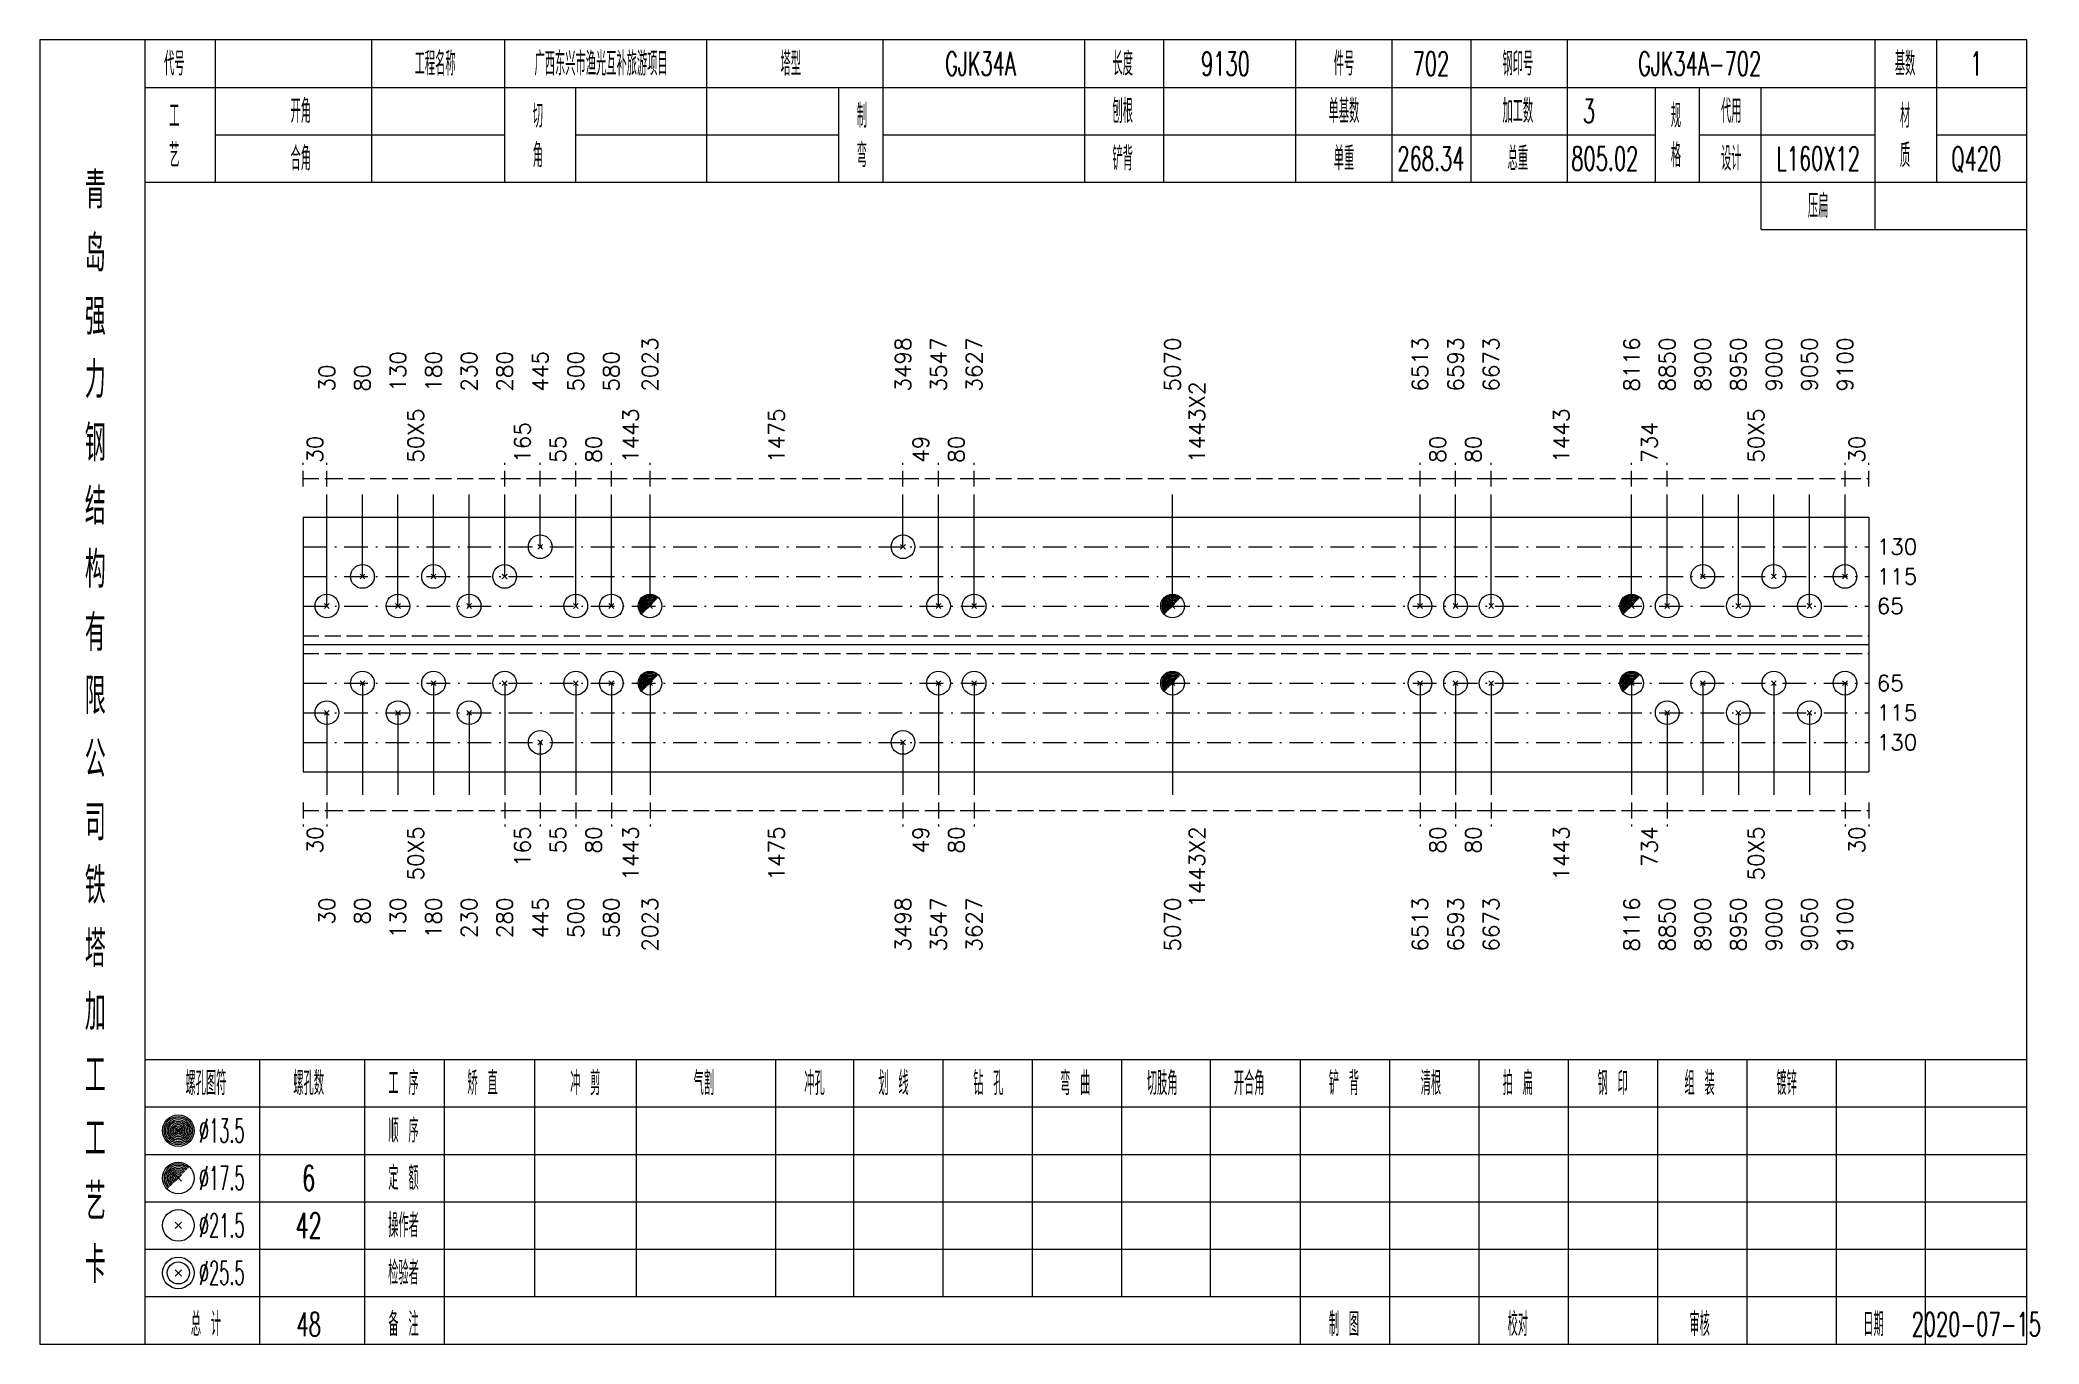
# Model space of a CAD drawing. Extents: x 0 to 2606, y -377 to 6479.
# Drawn here: x 784.2 to 1037.1, y 3500 to 3665 of the extents above; entities that cross this region are included whole.
import ezdxf
from ezdxf.enums import TextEntityAlignment as Align

# ---------------------------------------------------------------- set-up
doc = ezdxf.new("R2010")
doc.units = 0
doc.header["$MEASUREMENT"] = 0
doc.linetypes.add('一点画线', pattern=[5.2, 3, -1, 0.2, -1])
doc.linetypes.add('虚线', pattern=[2.75, 2, -0.75])
doc.layers.get('0').update_dxf_attribs({"linetype": 'CONTINUOUS', "lineweight": 25})
doc.layers.add('1', color=7, linetype='CONTINUOUS', lineweight=25)
doc.layers.add('4', color=7, linetype='CONTINUOUS', lineweight=25)
doc.styles.get("Standard").update_dxf_attribs({"font": 'simplex.shx', "width": 0.7, "height": 3, "bigfont": 'gbhzfs.shx'})

msp = doc.modelspace()

# ---------------------------------------------------------------- texts
at = {"color": 7, "linetype": 'Continuous', "lineweight": 13}
for s, p in [('130', (829.5, 3620.5)), ('180', (834, 3620.5)), ('230', (838.5, 3620.5)), ('280', (843, 3620.5)), ('445', (847.5, 3620.5)), ('500', (852, 3620.5)), ('580', (856.5, 3620.5)), ('2023', (861.39, 3620.5)), ('3498', (893.4, 3620.5)), ('3547', (897.9, 3620.5)), ('3627', (902.4, 3620.5)), ('5070', (927.51, 3620.5)), ('6513', (958.82, 3620.5)), ('6593', (963.32, 3620.5)), ('6673', (967.82, 3620.5)), ('8116', (985.6, 3620.5)), ('8850', (990.1, 3620.5)), ('8900', (994.6, 3620.5)), ('8950', (999.1, 3620.5)), ('9000', (1003.6, 3620.5)), ('9050', (1008.1, 3620.5)), ('9100', (1012.6, 3620.5)), ('30', (820.5, 3620.5)), ('80', (825, 3620.5))]:
    msp.add_text(s, height=2, rotation=90, dxfattribs=at).set_placement(p, align=Align.MIDDLE_LEFT)
at = {"color": 8, "linetype": 'Continuous', "lineweight": 9}
for s, p in [('1443X2', (930.61, 3611.5)), ('50X5', (831.75, 3611.5)), ('1443', (858.95, 3611.5)), ('1475', (877.4, 3611.5)), ('1443', (976.71, 3611.5)), ('50X5', (1001.35, 3611.5)), ('30', (819, 3611.5)), ('165', (845.25, 3611.5)), ('55', (849.75, 3611.5)), ('80', (854.25, 3611.5)), ('80', (900.15, 3611.5)), ('80', (961.07, 3611.5)), ('80', (965.57, 3611.5)), ('734', (987.85, 3611.5)), ('30', (1014.1, 3611.5)), ('49', (895.65, 3611.5))]:
    msp.add_text(s, height=2, rotation=90, dxfattribs=at).set_placement(p, align=Align.MIDDLE_LEFT)
at = {"color": 7, "linetype": 'Continuous', "lineweight": 13}
for s, p in [('130', (1016.6, 3600.88)), ('115', (1016.6, 3597.12)), ('65', (1016.6, 3593.38)), ('65', (1016.6, 3583.62)), ('115', (1016.6, 3579.88)), ('130', (1016.6, 3576.12))]:
    msp.add_text(s, height=2, dxfattribs=at).set_placement(p, align=Align.MIDDLE_LEFT)
at = {"color": 8, "linetype": 'Continuous', "lineweight": 9}
for s, p in [('30', (819, 3565.5)), ('50X5', (831.75, 3565.5)), ('165', (845.25, 3565.5)), ('55', (849.75, 3565.5)), ('80', (854.25, 3565.5)), ('1443', (858.95, 3565.5)), ('1475', (877.4, 3565.5)), ('49', (895.65, 3565.5)), ('80', (900.15, 3565.5)), ('1443X2', (930.61, 3565.5)), ('80', (961.07, 3565.5)), ('80', (965.57, 3565.5)), ('1443', (976.71, 3565.5)), ('734', (987.85, 3565.5)), ('50X5', (1001.35, 3565.5)), ('30', (1014.1, 3565.5))]:
    msp.add_text(s, height=2, rotation=90, dxfattribs=at).set_placement(p, align=Align.MIDDLE_RIGHT)
at = {"layer": '1', "color": 7, "linetype": 'Continuous', "lineweight": 13}
for s, p in [('30', (820.5, 3556.5)), ('80', (825, 3556.5)), ('130', (829.5, 3556.5)), ('180', (834, 3556.5)), ('230', (838.5, 3556.5)), ('280', (843, 3556.5)), ('445', (847.5, 3556.5)), ('500', (852, 3556.5)), ('580', (856.5, 3556.5)), ('2023', (861.39, 3556.5)), ('3498', (893.4, 3556.5)), ('3547', (897.9, 3556.5)), ('3627', (902.4, 3556.5)), ('5070', (927.51, 3556.5)), ('6513', (958.82, 3556.5)), ('6593', (963.32, 3556.5)), ('6673', (967.82, 3556.5)), ('8116', (985.6, 3556.5)), ('8850', (990.1, 3556.5)), ('8900', (994.6, 3556.5)), ('8950', (999.1, 3556.5)), ('9000', (1003.6, 3556.5)), ('9050', (1008.1, 3556.5)), ('9100', (1012.6, 3556.5))]:
    msp.add_text(s, height=2, rotation=90, dxfattribs=at).set_placement(p, align=Align.MIDDLE_RIGHT)
at = {"layer": '4', "color": 1, "linetype": 'Continuous', "lineweight": 13}
for s, height, width, p in [('代号', 3, 0.6, (801.2, 3662)), ('工程名称', 3, 0.6, (834.2, 3662)), ('广西东兴市渔光互补旅游项目', 3, 0.6, (855.2, 3662)), ('塔型', 3, 0.6, (879.2, 3662)), ('GJK34A', 3, 0.6, (903.2, 3662)), ('长度', 3, 0.6, (921.2, 3662)), ('9130', 3, 0.6, (934.2, 3662)), ('件号', 3, 0.6, (949.2, 3662)), ('702', 3, 0.6, (960.2, 3662)), ('钢印号', 3, 0.6, (971.2, 3662)), ('GJK34A-702', 3, 0.6, (994.2, 3662)), ('基数', 3, 0.6, (1020.2, 3662)), ('1', 3, 0.6, (1029.2, 3662)), ('开角', 3, 0.6, (817.2, 3656)), ('刨根', 3, 0.6, (921.2, 3656)), ('单基数', 3, 0.6, (949.2, 3656)), ('加工数', 3, 0.6, (971.2, 3656)), ('代用', 3, 0.6, (998.2, 3656)), ('工', 3, 0.6, (801.2, 3655.4)), ('切', 3, 0.6, (847.2, 3655.4)), ('制', 3, 0.6, (888.2, 3655.4)), ('3', 3, 0.6, (980.2, 3656)), ('规', 3, 0.6, (991.2, 3655.4)), ('材', 3, 0.6, (1020.2, 3655.4)), ('艺', 3, 0.6, (801.2, 3650.4)), ('合角', 3, 0.6, (817.2, 3650)), ('角', 3, 0.6, (847.2, 3650.4)), ('弯', 3, 0.6, (888.2, 3650.4)), ('铲背', 3, 0.6, (921.2, 3650)), ('单重', 3, 0.6, (949.2, 3650)), ('268.34', 3, 0.6, (960.2, 3650)), ('总重', 3, 0.6, (971.2, 3650)), ('805.02', 3, 0.6, (982.2, 3650)), ('格', 3, 0.6, (991.2, 3650.4)), ('设计', 3, 0.6, (998.2, 3650)), ('L160X12', 3, 0.6, (1009.2, 3650)), ('质', 3, 0.6, (1020.2, 3650.4)), ('Q420', 3, 0.6, (1029.2, 3650)), ('青', 4.6, 0.8, (791.2, 3646)), ('压扁', 3, 0.6, (1009.2, 3644)), ('岛', 4.6, 0.8, (791.2, 3638)), ('强', 4.6, 0.8, (791.2, 3630)), ('力', 4.6, 0.8, (791.2, 3622)), ('钢', 4.6, 0.8, (791.2, 3614)), ('结', 4.6, 0.8, (791.2, 3606)), ('构', 4.6, 0.8, (791.2, 3598)), ('有', 4.6, 0.8, (791.2, 3590)), ('限', 4.6, 0.8, (791.2, 3582)), ('公', 4.6, 0.8, (791.2, 3574)), ('司', 4.6, 0.8, (791.2, 3566)), ('铁', 4.6, 0.8, (791.2, 3558)), ('塔', 4.6, 0.8, (791.2, 3550)), ('加', 4.6, 0.8, (791.2, 3542)), ('工', 4.6, 0.8, (791.2, 3534)), ('螺孔图符', 3, 0.6, (805.2, 3533)), ('螺孔数', 3, 0.6, (818.2, 3533)), ('工 序', 3, 0.6, (830.2, 3533)), ('矫 直', 3, 0.6, (840.2, 3533)), ('冲 剪', 3, 0.6, (853.2, 3533)), ('气割', 3, 0.6, (868.2, 3533)), ('冲孔', 3, 0.6, (882.2, 3533)), ('划 线', 3, 0.6, (892.2, 3533)), ('钻 孔', 3, 0.6, (904.2, 3533)), ('弯 曲', 3, 0.6, (915.2, 3533)), ('切肢角', 3, 0.6, (926.2, 3533)), ('开合角', 3, 0.6, (937.2, 3533)), ('铲 背', 3, 0.6, (949.2, 3533)), ('清根', 3, 0.6, (960.2, 3533)), ('拍 扁', 3, 0.6, (971.2, 3533)), ('钢 印', 3, 0.6, (983.2, 3533)), ('组 装', 3, 0.6, (994.2, 3533)), ('镀锌', 3, 0.6, (1005.2, 3533)), ('顺 序', 3, 0.6, (830.2, 3527)), ('工', 4.6, 0.8, (791.2, 3526)), ('%%C13.5', 3, 0.5, (807.2, 3527)), ('%%C17.5', 3, 0.5, (807.2, 3521)), ('6', 3.2, 0.6, (818.2, 3521)), ('定 额', 3, 0.6, (830.2, 3521)), ('艺', 4.6, 0.8, (791.2, 3518)), ('%%C21.5', 3, 0.5, (807.2, 3515)), ('42', 3.2, 0.6, (818.2, 3515)), ('操作者', 3, 0.6, (830.2, 3515)), ('卡', 4.6, 0.8, (791.2, 3510)), ('%%C25.5', 3, 0.5, (807.2, 3509)), ('检验者', 3, 0.6, (830.2, 3509)), ('总 计', 3, 0.6, (805.2, 3502.5)), ('48', 3, 0.6, (818.2, 3502.5)), ('备 注', 3, 0.6, (830.2, 3502.5)), ('制 图', 3, 0.6, (949.2, 3502.5)), ('校对', 3, 0.6, (971.2, 3502.5)), ('审核', 3, 0.6, (994.2, 3502.5)), ('日期', 3, 0.6, (1016.2, 3502.5)), ('2020-07-15', 3, 0.6, (1029.2, 3502.5))]:
    msp.add_text(s, height=height, dxfattribs=dict(at, width=width)).set_placement(p, align=Align.MIDDLE_CENTER)

# ---------------------------------------------------------------- linework, layer by layer
at = {"color": 8, "linetype": '虚线', "lineweight": 9}
for p, q in [((817.5, 3608.5), (817.5, 3611.5)), ((820.5, 3608.5), (820.5, 3611.5)), ((820.5, 3608.5), (820.5, 3611.5)), ((843, 3608.5), (843, 3611.5)), ((843, 3608.5), (843, 3611.5)), ((847.5, 3608.5), (847.5, 3611.5)), ((847.5, 3608.5), (847.5, 3611.5)), ((852, 3608.5), (852, 3611.5)), ((852, 3608.5), (852, 3611.5)), ((856.5, 3608.5), (856.5, 3611.5)), ((856.5, 3608.5), (856.5, 3611.5)), ((861.39, 3608.5), (861.39, 3611.5)), ((861.39, 3608.5), (861.39, 3611.5)), ((893.4, 3608.5), (893.4, 3611.5)), ((893.4, 3608.5), (893.4, 3611.5)), ((897.9, 3608.5), (897.9, 3611.5)), ((897.9, 3608.5), (897.9, 3611.5)), ((902.4, 3608.5), (902.4, 3611.5)), ((902.4, 3608.5), (902.4, 3611.5)), ((958.82, 3608.5), (958.82, 3611.5)), ((958.82, 3608.5), (958.82, 3611.5)), ((963.32, 3608.5), (963.32, 3611.5)), ((963.32, 3608.5), (963.32, 3611.5)), ((967.82, 3608.5), (967.82, 3611.5)), ((967.82, 3608.5), (967.82, 3611.5)), ((985.6, 3608.5), (985.6, 3611.5)), ((985.6, 3608.5), (985.6, 3611.5)), ((990.1, 3608.5), (990.1, 3611.5)), ((990.1, 3608.5), (990.1, 3611.5)), ((1012.6, 3608.5), (1012.6, 3611.5)), ((1012.6, 3608.5), (1012.6, 3611.5)), ((1015.6, 3608.5), (1015.6, 3611.5)), ((817.5, 3609.5), (820.5, 3609.5)), ((820.5, 3609.5), (843, 3609.5)), ((843, 3609.5), (847.5, 3609.5)), ((847.5, 3609.5), (852, 3609.5)), ((852, 3609.5), (856.5, 3609.5)), ((856.5, 3609.5), (861.39, 3609.5)), ((861.39, 3609.5), (893.4, 3609.5)), ((893.4, 3609.5), (897.9, 3609.5)), ((897.9, 3609.5), (902.4, 3609.5)), ((902.4, 3609.5), (958.82, 3609.5)), ((958.82, 3609.5), (963.32, 3609.5)), ((963.32, 3609.5), (967.82, 3609.5)), ((967.82, 3609.5), (985.6, 3609.5)), ((985.6, 3609.5), (990.1, 3609.5)), ((990.1, 3609.5), (1012.6, 3609.5)), ((1012.6, 3609.5), (1015.6, 3609.5)), ((817.5, 3568.5), (817.5, 3565.5)), ((817.5, 3567.5), (820.5, 3567.5)), ((820.5, 3568.5), (820.5, 3565.5)), ((820.5, 3568.5), (820.5, 3565.5)), ((820.5, 3567.5), (843, 3567.5)), ((843, 3568.5), (843, 3565.5)), ((843, 3568.5), (843, 3565.5)), ((843, 3567.5), (847.5, 3567.5)), ((847.5, 3568.5), (847.5, 3565.5)), ((847.5, 3568.5), (847.5, 3565.5)), ((847.5, 3567.5), (852, 3567.5)), ((852, 3568.5), (852, 3565.5)), ((852, 3568.5), (852, 3565.5)), ((852, 3567.5), (856.5, 3567.5)), ((856.5, 3568.5), (856.5, 3565.5)), ((856.5, 3568.5), (856.5, 3565.5)), ((856.5, 3567.5), (861.39, 3567.5)), ((861.39, 3568.5), (861.39, 3565.5)), ((861.39, 3568.5), (861.39, 3565.5)), ((861.39, 3567.5), (893.4, 3567.5)), ((893.4, 3568.5), (893.4, 3565.5)), ((893.4, 3568.5), (893.4, 3565.5)), ((893.4, 3567.5), (897.9, 3567.5)), ((897.9, 3568.5), (897.9, 3565.5)), ((897.9, 3568.5), (897.9, 3565.5)), ((897.9, 3567.5), (902.4, 3567.5)), ((902.4, 3568.5), (902.4, 3565.5)), ((902.4, 3568.5), (902.4, 3565.5)), ((902.4, 3567.5), (958.82, 3567.5)), ((958.82, 3568.5), (958.82, 3565.5)), ((958.82, 3568.5), (958.82, 3565.5)), ((958.82, 3567.5), (963.32, 3567.5)), ((963.32, 3568.5), (963.32, 3565.5)), ((963.32, 3568.5), (963.32, 3565.5)), ((963.32, 3567.5), (967.82, 3567.5)), ((967.82, 3568.5), (967.82, 3565.5)), ((967.82, 3568.5), (967.82, 3565.5)), ((967.82, 3567.5), (985.6, 3567.5)), ((985.6, 3568.5), (985.6, 3565.5)), ((985.6, 3568.5), (985.6, 3565.5)), ((985.6, 3567.5), (990.1, 3567.5)), ((990.1, 3568.5), (990.1, 3565.5)), ((990.1, 3568.5), (990.1, 3565.5)), ((990.1, 3567.5), (1012.6, 3567.5)), ((1012.6, 3568.5), (1012.6, 3565.5)), ((1012.6, 3568.5), (1012.6, 3565.5)), ((1012.6, 3567.5), (1015.6, 3567.5)), ((1015.6, 3568.5), (1015.6, 3565.5))]:
    msp.add_line(p, q, dxfattribs=at)
at = {"color": 7, "linetype": 'Continuous', "lineweight": 13}
for p, q in [((820.5, 3593.38), (820.5, 3607.5)), ((825, 3597.12), (825, 3607.5)), ((829.5, 3593.38), (829.5, 3607.5)), ((834, 3597.12), (834, 3607.5)), ((838.5, 3593.38), (838.5, 3607.5)), ((843, 3597.12), (843, 3607.5)), ((847.5, 3600.88), (847.5, 3607.5)), ((852, 3593.38), (852, 3607.5)), ((856.5, 3593.38), (856.5, 3607.5)), ((861.39, 3593.38), (861.39, 3607.5)), ((893.4, 3600.88), (893.4, 3607.5)), ((897.9, 3593.38), (897.9, 3607.5)), ((902.4, 3593.38), (902.4, 3607.5)), ((927.51, 3593.38), (927.51, 3607.5)), ((958.82, 3593.38), (958.82, 3607.5)), ((963.32, 3593.38), (963.32, 3607.5)), ((967.82, 3593.38), (967.82, 3607.5)), ((985.6, 3593.38), (985.6, 3607.5)), ((990.1, 3593.38), (990.1, 3607.5)), ((994.6, 3597.12), (994.6, 3607.5)), ((999.1, 3593.38), (999.1, 3607.5)), ((1003.6, 3597.12), (1003.6, 3607.5)), ((1008.1, 3593.38), (1008.1, 3607.5)), ((1012.6, 3597.12), (1012.6, 3607.5)), ((847.2, 3600.57), (847.8, 3601.18)), ((847.8, 3600.57), (847.2, 3601.18)), ((893.1, 3600.57), (893.7, 3601.18)), ((893.7, 3600.57), (893.1, 3601.18)), ((824.7, 3596.82), (825.3, 3597.43)), ((825.3, 3596.82), (824.7, 3597.43)), ((833.7, 3596.82), (834.3, 3597.43)), ((834.3, 3596.82), (833.7, 3597.43)), ((842.7, 3596.82), (843.3, 3597.43)), ((843.3, 3596.82), (842.7, 3597.43)), ((994.3, 3596.82), (994.9, 3597.43)), ((994.9, 3596.82), (994.3, 3597.43)), ((1003.3, 3596.82), (1003.9, 3597.43)), ((1003.9, 3596.82), (1003.3, 3597.43)), ((1012.3, 3596.82), (1012.9, 3597.43)), ((1012.9, 3596.82), (1012.3, 3597.43)), ((820.2, 3593.07), (820.8, 3593.68)), ((820.8, 3593.07), (820.2, 3593.68)), ((829.2, 3593.07), (829.8, 3593.68)), ((829.8, 3593.07), (829.2, 3593.68)), ((838.2, 3593.07), (838.8, 3593.68)), ((838.8, 3593.07), (838.2, 3593.68)), ((851.7, 3593.07), (852.3, 3593.68)), ((852.3, 3593.07), (851.7, 3593.68)), ((856.2, 3593.07), (856.8, 3593.68)), ((856.8, 3593.07), (856.2, 3593.68)), ((897.6, 3593.07), (898.2, 3593.68)), ((898.2, 3593.07), (897.6, 3593.68)), ((902.1, 3593.07), (902.7, 3593.68)), ((902.7, 3593.07), (902.1, 3593.68)), ((958.52, 3593.07), (959.12, 3593.68)), ((959.12, 3593.07), (958.52, 3593.68)), ((963.02, 3593.07), (963.62, 3593.68)), ((963.62, 3593.07), (963.02, 3593.68)), ((967.52, 3593.07), (968.12, 3593.68)), ((968.12, 3593.07), (967.52, 3593.68)), ((989.8, 3593.07), (990.4, 3593.68)), ((990.4, 3593.07), (989.8, 3593.68)), ((998.8, 3593.07), (999.4, 3593.68)), ((999.4, 3593.07), (998.8, 3593.68)), ((1007.8, 3593.07), (1008.4, 3593.68)), ((1008.4, 3593.07), (1007.8, 3593.68)), ((825, 3583.62), (825, 3569.5)), ((834, 3583.62), (834, 3569.5)), ((843, 3583.62), (843, 3569.5)), ((852, 3583.62), (852, 3569.5)), ((856.5, 3583.62), (856.5, 3569.5)), ((861.39, 3583.62), (861.39, 3569.5)), ((897.9, 3583.62), (897.9, 3569.5)), ((902.4, 3583.62), (902.4, 3569.5)), ((927.51, 3583.62), (927.51, 3569.5)), ((958.82, 3583.62), (958.82, 3569.5)), ((963.32, 3583.62), (963.32, 3569.5)), ((967.82, 3583.62), (967.82, 3569.5)), ((985.6, 3583.62), (985.6, 3569.5)), ((994.6, 3583.62), (994.6, 3569.5)), ((1003.6, 3583.62), (1003.6, 3569.5)), ((1012.6, 3583.62), (1012.6, 3569.5)), ((820.5, 3579.88), (820.5, 3569.5)), ((829.5, 3579.88), (829.5, 3569.5)), ((838.5, 3579.88), (838.5, 3569.5)), ((990.1, 3579.88), (990.1, 3569.5)), ((999.1, 3579.88), (999.1, 3569.5)), ((1008.1, 3579.88), (1008.1, 3569.5)), ((847.5, 3576.12), (847.5, 3569.5)), ((893.4, 3576.12), (893.4, 3569.5))]:
    msp.add_line(p, q, dxfattribs=at)
at = {"color": 7, "linetype": 'Continuous', "lineweight": 18}
for p, q in [((817.5, 3604.62), (817.5, 3572.38)), ((817.5, 3604.62), (1015.6, 3604.62)), ((1015.6, 3604.62), (1015.6, 3572.38)), ((817.5, 3588.5), (1015.6, 3588.5))]:
    msp.add_line(p, q, dxfattribs=at)
at = {"color": 3, "linetype": '一点画线', "lineweight": 13}
for p, q in [((817.5, 3600.88), (1015.6, 3600.88)), ((817.5, 3597.12), (1015.6, 3597.12)), ((817.5, 3593.38), (1015.6, 3593.38)), ((817.5, 3583.62), (1015.6, 3583.62)), ((817.5, 3579.88), (1015.6, 3579.88)), ((817.5, 3576.12), (1015.6, 3576.12))]:
    msp.add_line(p, q, dxfattribs=at)
at = {"color": 7, "linetype": 'Continuous', "lineweight": 0}
for p, q in [((861.09, 3593.07), (861.69, 3593.68)), ((861.09, 3593.68), (861.69, 3593.07)), ((927.21, 3593.07), (927.81, 3593.68)), ((927.21, 3593.68), (927.81, 3593.07)), ((985.3, 3593.07), (985.9, 3593.68)), ((985.3, 3593.68), (985.9, 3593.07))]:
    msp.add_line(p, q, dxfattribs=at)
at = {"color": 1, "linetype": '虚线', "lineweight": 18}
for p, q in [((817.5, 3589.62), (1015.6, 3589.62)), ((817.5, 3587.38), (1015.6, 3587.38))]:
    msp.add_line(p, q, dxfattribs=at)
at = {"color": 7, "linetype": 'Continuous', "lineweight": 13}
for centre in [(847.5, 3600.88), (893.4, 3600.88), (825, 3597.12), (834, 3597.12), (843, 3597.12), (994.6, 3597.12), (1003.6, 3597.12), (1012.6, 3597.12), (820.5, 3593.38), (829.5, 3593.38), (838.5, 3593.38), (852, 3593.38), (856.5, 3593.38), (861.39, 3593.38), (897.9, 3593.38), (902.4, 3593.38), (927.51, 3593.38), (958.82, 3593.38), (963.32, 3593.38), (967.82, 3593.38), (985.6, 3593.38), (990.1, 3593.38), (999.1, 3593.38), (1008.1, 3593.38)]:
    msp.add_circle(centre, 1.5, dxfattribs=at)
for centre, radius in [((861.39, 3593.38), 1.35), ((861.39, 3593.38), 1.2), ((861.39, 3593.38), 1.05), ((927.51, 3593.38), 1.35), ((927.51, 3593.38), 1.2), ((927.51, 3593.38), 1.05), ((985.6, 3593.38), 1.35), ((985.6, 3593.38), 1.2), ((985.6, 3593.38), 1.05), ((861.39, 3593.38), 0.9), ((861.39, 3593.38), 0.75), ((861.39, 3593.38), 0.6), ((861.39, 3593.38), 0.45), ((861.39, 3593.38), 0.3), ((861.39, 3593.38), 0.15), ((927.51, 3593.38), 0.9), ((927.51, 3593.38), 0.75), ((927.51, 3593.38), 0.6), ((927.51, 3593.38), 0.45), ((927.51, 3593.38), 0.3), ((927.51, 3593.38), 0.15), ((985.6, 3593.38), 0.9), ((985.6, 3593.38), 0.75), ((985.6, 3593.38), 0.6), ((985.6, 3593.38), 0.45), ((985.6, 3593.38), 0.3), ((985.6, 3593.38), 0.15)]:
    msp.add_arc(centre, radius, 45, 225, dxfattribs=at)
at = {"layer": '1', "color": 7, "linetype": 'Continuous', "lineweight": 13}
for p, q in [((824.7, 3583.32), (825.3, 3583.93)), ((825.3, 3583.32), (824.7, 3583.93)), ((833.7, 3583.32), (834.3, 3583.93)), ((834.3, 3583.32), (833.7, 3583.93)), ((842.7, 3583.32), (843.3, 3583.93)), ((843.3, 3583.32), (842.7, 3583.93)), ((851.7, 3583.32), (852.3, 3583.93)), ((852.3, 3583.32), (851.7, 3583.93)), ((856.2, 3583.32), (856.8, 3583.93)), ((856.8, 3583.32), (856.2, 3583.93)), ((897.6, 3583.32), (898.2, 3583.93)), ((898.2, 3583.32), (897.6, 3583.93)), ((902.1, 3583.32), (902.7, 3583.93)), ((902.7, 3583.32), (902.1, 3583.93)), ((958.52, 3583.32), (959.12, 3583.93)), ((959.12, 3583.32), (958.52, 3583.93)), ((963.02, 3583.32), (963.62, 3583.93)), ((963.62, 3583.32), (963.02, 3583.93)), ((967.52, 3583.32), (968.12, 3583.93)), ((968.12, 3583.32), (967.52, 3583.93)), ((994.3, 3583.32), (994.9, 3583.93)), ((994.9, 3583.32), (994.3, 3583.93)), ((1003.3, 3583.32), (1003.9, 3583.93)), ((1003.9, 3583.32), (1003.3, 3583.93)), ((1012.3, 3583.32), (1012.9, 3583.93)), ((1012.9, 3583.32), (1012.3, 3583.93)), ((820.2, 3579.57), (820.8, 3580.18)), ((820.8, 3579.57), (820.2, 3580.18)), ((829.2, 3579.57), (829.8, 3580.18)), ((829.8, 3579.57), (829.2, 3580.18)), ((838.2, 3579.57), (838.8, 3580.18)), ((838.8, 3579.57), (838.2, 3580.18)), ((989.8, 3579.57), (990.4, 3580.18)), ((990.4, 3579.57), (989.8, 3580.18)), ((998.8, 3579.57), (999.4, 3580.18)), ((999.4, 3579.57), (998.8, 3580.18)), ((1007.8, 3579.57), (1008.4, 3580.18)), ((1008.4, 3579.57), (1007.8, 3580.18)), ((847.2, 3575.82), (847.8, 3576.43)), ((847.8, 3575.82), (847.2, 3576.43)), ((893.1, 3575.82), (893.7, 3576.43)), ((893.7, 3575.82), (893.1, 3576.43))]:
    msp.add_line(p, q, dxfattribs=at)
at = {"layer": '1', "color": 7, "linetype": 'Continuous', "lineweight": 0}
for p, q in [((861.09, 3583.32), (861.69, 3583.93)), ((861.09, 3583.93), (861.69, 3583.32)), ((927.21, 3583.32), (927.81, 3583.93)), ((927.21, 3583.93), (927.81, 3583.32)), ((985.3, 3583.32), (985.9, 3583.93)), ((985.3, 3583.93), (985.9, 3583.32))]:
    msp.add_line(p, q, dxfattribs=at)
at = {"layer": '1', "color": 7, "linetype": 'Continuous', "lineweight": 18}
msp.add_line((817.5, 3572.38), (1015.6, 3572.38), dxfattribs=at)
at = {"layer": '1', "color": 7, "linetype": 'Continuous', "lineweight": 13}
for centre in [(825, 3583.62), (834, 3583.62), (843, 3583.62), (852, 3583.62), (856.5, 3583.62), (861.39, 3583.62), (897.9, 3583.62), (902.4, 3583.62), (927.51, 3583.62), (958.82, 3583.62), (963.32, 3583.62), (967.82, 3583.62), (985.6, 3583.62), (994.6, 3583.62), (1003.6, 3583.62), (1012.6, 3583.62), (820.5, 3579.88), (829.5, 3579.88), (838.5, 3579.88), (990.1, 3579.88), (999.1, 3579.88), (1008.1, 3579.88), (847.5, 3576.12), (893.4, 3576.12)]:
    msp.add_circle(centre, 1.5, dxfattribs=at)
for centre, radius in [((861.39, 3583.62), 1.35), ((861.39, 3583.62), 1.2), ((861.39, 3583.62), 1.05), ((861.39, 3583.62), 0.9), ((861.39, 3583.62), 0.75), ((927.51, 3583.62), 1.35), ((927.51, 3583.62), 1.2), ((927.51, 3583.62), 1.05), ((927.51, 3583.62), 0.9), ((927.51, 3583.62), 0.75), ((985.6, 3583.62), 1.35), ((985.6, 3583.62), 1.2), ((985.6, 3583.62), 1.05), ((985.6, 3583.62), 0.9), ((985.6, 3583.62), 0.75), ((861.39, 3583.62), 0.6), ((861.39, 3583.62), 0.45), ((861.39, 3583.62), 0.3), ((861.39, 3583.62), 0.15), ((927.51, 3583.62), 0.6), ((927.51, 3583.62), 0.45), ((927.51, 3583.62), 0.3), ((927.51, 3583.62), 0.15), ((985.6, 3583.62), 0.6), ((985.6, 3583.62), 0.45), ((985.6, 3583.62), 0.3), ((985.6, 3583.62), 0.15)]:
    msp.add_arc(centre, radius, 45, 225, dxfattribs=at)
at = {"layer": '4', "color": 1, "linetype": 'Continuous', "lineweight": 18}
for p, q in [((797.5, 3500), (797.5, 3665)), ((806.4, 3647), (806.4, 3665)), ((826.2, 3647), (826.2, 3665)), ((843, 3647), (843, 3665)), ((868.6, 3647), (868.6, 3665)), ((890.9, 3647), (890.9, 3665)), ((916.4, 3647), (916.4, 3665)), ((926.4, 3647), (926.4, 3665)), ((943.1, 3647), (943.1, 3665)), ((955.3, 3647), (955.3, 3665)), ((965.3, 3647), (965.3, 3665)), ((977.5, 3647), (977.5, 3665)), ((1016.4, 3641), (1016.4, 3665)), ((1024.2, 3647), (1024.2, 3665)), ((797.5, 3659), (1035.6, 3659)), ((852, 3647), (852, 3659)), ((885.3, 3647), (885.3, 3659)), ((988.6, 3647), (988.6, 3659)), ((994.2, 3647), (994.2, 3659)), ((1002, 3641), (1002, 3659)), ((806.4, 3653), (843, 3653)), ((852, 3653), (885.3, 3653)), ((890.9, 3653), (988.6, 3653)), ((994.2, 3653), (1016.4, 3653)), ((1024.2, 3653), (1035.6, 3653)), ((797.5, 3647), (1035.6, 3647)), ((1002, 3641), (1035.6, 3641)), ((797.5, 3536), (1035.6, 3536)), ((812, 3500), (812, 3536)), ((825.3, 3500), (825.3, 3536)), ((835.4, 3500), (835.4, 3536)), ((846.8, 3506), (846.8, 3536)), ((859.7, 3506), (859.7, 3536)), ((877.3, 3506), (877.3, 3536)), ((887.2, 3506), (887.2, 3536)), ((898.5, 3506), (898.5, 3536)), ((909.8, 3506), (909.8, 3536)), ((921.1, 3506), (921.1, 3536)), ((932.3, 3506), (932.3, 3536)), ((943.7, 3506), (943.7, 3536)), ((955, 3506), (955, 3536)), ((966.3, 3506), (966.3, 3536)), ((977.6, 3506), (977.6, 3536)), ((988.9, 3506), (988.9, 3536)), ((1000.2, 3506), (1000.2, 3536)), ((1011.5, 3506), (1011.5, 3536)), ((1022.8, 3506), (1022.8, 3536)), ((797.5, 3530), (1035.6, 3530)), ((797.5, 3524), (1035.6, 3524)), ((797.5, 3518), (1035.6, 3518)), ((797.5, 3512), (1035.6, 3512)), ((797.5, 3506), (1035.6, 3506)), ((943.7, 3500), (943.7, 3506)), ((955, 3500), (955, 3506)), ((966.3, 3500), (966.3, 3506)), ((977.6, 3500), (977.6, 3506)), ((988.9, 3500), (988.9, 3506)), ((1000.2, 3500), (1000.2, 3506)), ((1011.5, 3500), (1011.5, 3506)), ((1022.8, 3500), (1022.8, 3506))]:
    msp.add_line(p, q, dxfattribs=at)
at = {"layer": '4', "color": 7, "linetype": 'Continuous', "lineweight": 13}
for p, q in [((801.5, 3526.8), (801.9, 3527.2)), ((801.9, 3526.8), (801.5, 3527.2)), ((801.3, 3514.6), (802.1, 3515.4)), ((802.1, 3514.6), (801.3, 3515.4)), ((801.3, 3508.6), (802.1, 3509.4)), ((802.1, 3508.6), (801.3, 3509.4))]:
    msp.add_line(p, q, dxfattribs=at)
at = {"layer": '4', "color": 7, "linetype": 'Continuous', "lineweight": 0}
for p, q in [((801.3, 3520.6), (802.1, 3521.4)), ((801.3, 3521.4), (802.1, 3520.6))]:
    msp.add_line(p, q, dxfattribs=at)
at = {"layer": '4', "color": 1, "linetype": 'Continuous', "lineweight": 18}
msp.add_lwpolyline([(784.2, 3665), (784.2, 3500), (1035.6, 3500), (1035.6, 3665)], close=True, dxfattribs=at)
at = {"layer": '4', "color": 7, "linetype": 'Continuous', "lineweight": 13}
for centre, radius in [((801.7, 3527), 2), ((801.7, 3527), 1.8), ((801.7, 3527), 1.6), ((801.7, 3527), 1.4), ((801.7, 3527), 1.2), ((801.7, 3527), 1), ((801.7, 3527), 0.8), ((801.7, 3527), 0.6), ((801.7, 3527), 0.4), ((801.7, 3527), 0.2), ((801.7, 3521), 2), ((801.7, 3515), 2), ((801.7, 3509), 2), ((801.7, 3509), 1.4)]:
    msp.add_circle(centre, radius, dxfattribs=at)
for radius in [1.8, 1.6, 1.4, 1.2, 1, 0.8, 0.6, 0.4, 0.2]:
    msp.add_arc((801.7, 3521), radius, 45, 225, dxfattribs=at)

msp.set_redraw_order([(e.dxf.handle, doc.entitydb.next_handle()) for e in msp.query("TEXT MTEXT ATTDEF DIMENSION ARC_DIMENSION")])  # texts and dimensions are drawn at this point

doc.saveas('drawing.dxf')
